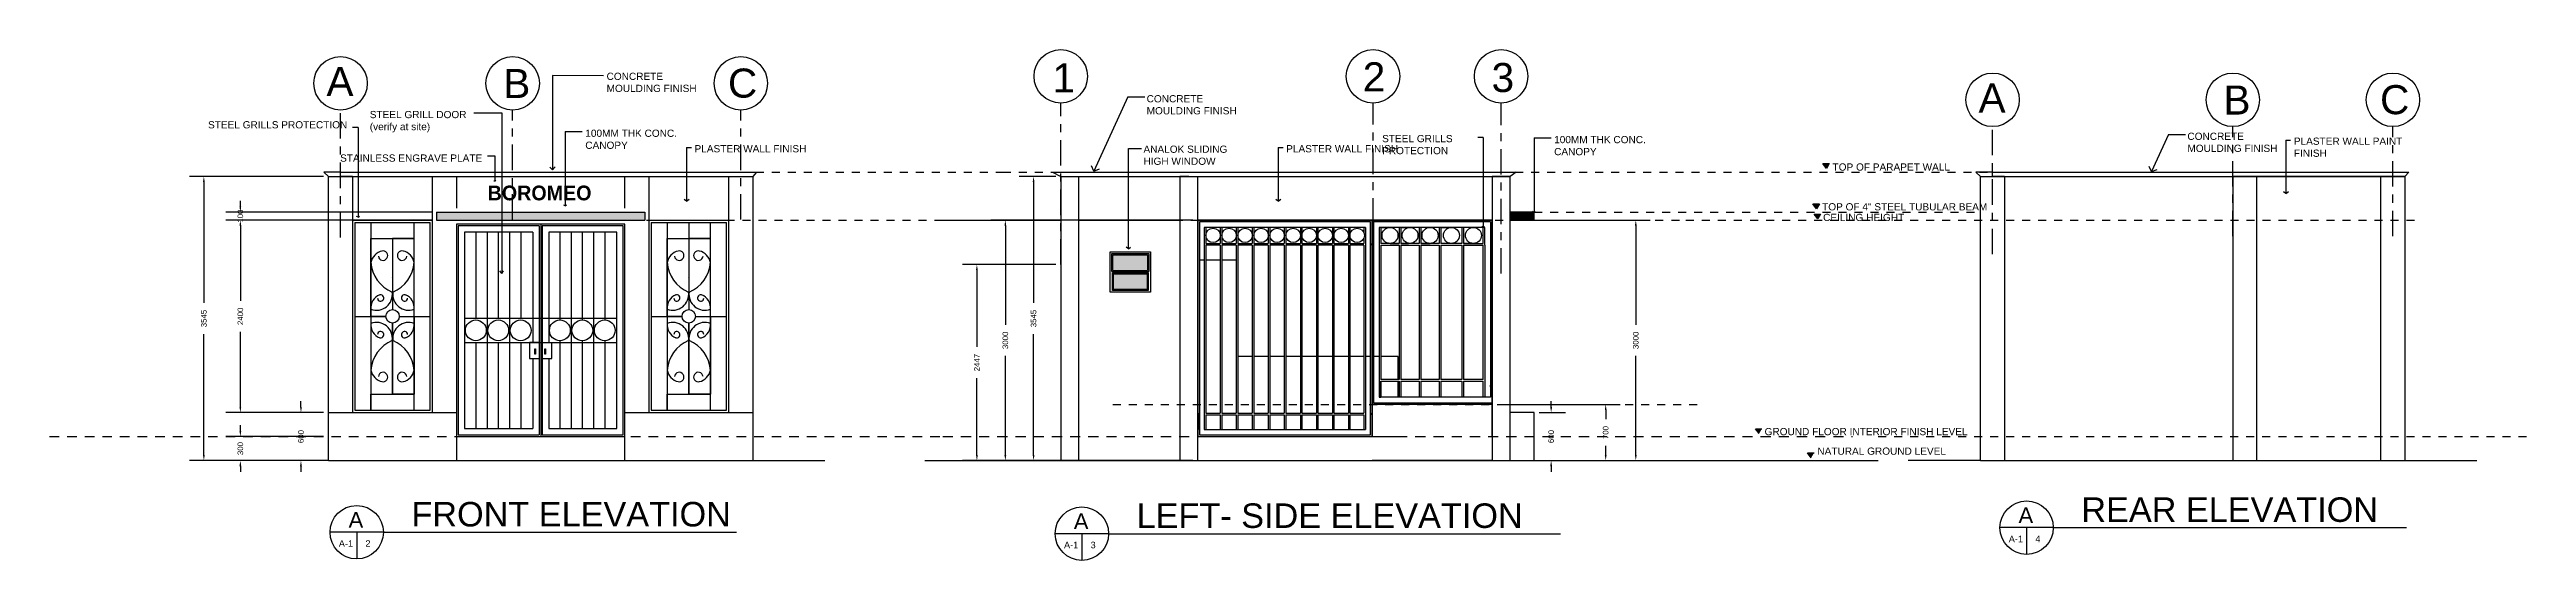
# Model space of a CAD drawing. Header units: metres. Extents: x 1997 to 2115, y 1081 to 1107.
# Drawn here: x 2084.5 to 2115.44, y 1082.8 to 1089.17 of the extents above; entities that cross this region are included whole.
import ezdxf

# ---------------------------------------------------------------- set-up
doc = ezdxf.new("R2010")
doc.units = ezdxf.units.M
for name, pattern in [('ACAD_ISO02W100', [15, 12, -3]), ('CENTER', [50.8, 31.75, -6.35, 6.35, -6.35]), ('DASHED', [19.05, 12.7, -6.35]), ('DASHED2', [9.525, 6.35, -3.175])]:
    doc.linetypes.add(name, pattern=pattern)
doc.styles.add('Annotative', font='arial.ttf')
doc.styles.get("Standard").update_dxf_attribs({"font": 'arial.ttf', "height": 20})
doc.dimstyles.get("Standard").update_dxf_attribs({"dimscale": 0, "dimtxt": 0.07, "dimasz": 0.07, "dimexe": 0.18, "dimexo": 0.0625, "dimgap": 0.09, "dimtad": 0, "dimdec": 0, "dimlfac": 1000, "dimrnd": 0.1, "dimzin": 0, "dimdsep": 46, "dimtxsty": 'Annotative', "dimcen": 0.09, "dimadec": 0, "dimazin": 0, "dimtfac": 1, "dimtdec": 0, "dimtix": 1, "dimtofl": 0, "dimtmove": 1, "dimatfit": 3, "dimfxl": 1, "dimtolj": 1, "dimtzin": 0, "dimarcsym": 0})

msp = doc.modelspace()

# ---------------------------------------------------------------- texts
at = {"linetype": 'Continuous', "ltscale": 10, "attachment_point": 1}
for s, width, gutter_width, heights, insert, char_height in [('1', 2.448751, 1.813, [0.6153], (2097.0316, 1089.004), 0.3626), ('2', 2.448751, 1.813, [0.6153], (2100.9058, 1089.0163), 0.3626), ('3', 2.448751, 1.813, [0.6153], (2102.5148, 1089.0075), 0.3626), ('A', 2.448751, 1.813, [0.6153], (2087.9621, 1088.9581), 0.3626), ('B', 2.448751, 1.813, [0.6153], (2090.1707, 1088.9331), 0.3626), ('CONCRETE MOULDING FINISH', 1.363954, 0.2933, [0.3067], (2091.461, 1088.8861), 0.09), ('C', 2.448751, 1.813, [0.6153], (2092.9769, 1088.9379), 0.3626), ('A', 2.448751, 1.813, [0.6153], (2108.5973, 1088.7516), 0.3626), ('B', 2.448751, 1.813, [0.6153], (2111.6559, 1088.7265), 0.3626), ('C', 2.448751, 1.813, [0.6153], (2113.6121, 1088.7314), 0.3626), ('STEEL GRILL DOOR (verify at site)', 1.363954, 0.2933, [0.3067], (2088.503, 1088.4092), 0.09), ('CONCRETE MOULDING FINISH', 1.363954, 0.2933, [0.3067], (2098.2065, 1088.6066), 0.09), ('STEEL GRILLS PROTECTION', 2.088531, 0.2933, [0.4079], (2086.4827, 1088.2815), 0.09), ('100MM THK CONC. CANOPY', 1.363954, 0.2933, [0.3067], (2091.1951, 1088.1762), 0.09), ('STEEL GRILLS PROTECTION', 1.363954, 0.2933, [0.3067], (2101.1479, 1088.1093), 0.09), ('100MM THK CONC. CANOPY', 1.363954, 0.2933, [0.3067], (2103.2962, 1088.0966), 0.09), ('CONCRETE MOULDING FINISH', 1.363954, 0.2933, [0.3067], (2111.206, 1088.1381), 0.09), ('PLASTER WALL PAINT FINISH', 1.363954, 0.2933, [0.3067], (2112.5353, 1088.0771), 0.09), ('STAINLESS ENGRAVE PLATE', 1.985661, 0.2933, [0.349], (2088.1331, 1087.8662), 0.09), ('PLASTER WALL FINISH', 1.363954, 0.2933, [0.3067], (2092.5594, 1087.9826), 0.09), ('ANALOK SLIDING HIGH WINDOW', 1.363954, 0.2933, [0.3067], (2098.1668, 1087.9769), 0.09), ('PLASTER WALL FINISH', 1.363954, 0.2933, [0.3067], (2099.9496, 1087.9826), 0.09), ('{\\fArtifakt Element Light|b1|i0|c0|p34;BOROMEO}', 7.674591, 0.9192, [0.7106], (2089.9751, 1087.4778), 0.183846), ('TOP OF PARAPET WALL', 1.937792, 0.2933, [0.2437], (2106.7737, 1087.7547), 0.09), ('TOP OF 4" STEEL TUBULAR BEAM', 2.604958, 0.2933, [0.1631], (2106.6432, 1087.2584), 0.09), ('CEILING HEIGHT', 1.363954, 0.2933, [0.3067], (2106.6554, 1087.1257), 0.09), ('GROUND FLOOR INTERIOR FINISH LEVEL', 3.312841, 0.2933, [0.1701], (2105.9247, 1084.4537), 0.09), ('NATURAL GROUND LEVEL', 2.329062, 0.2933, [0.2958], (2106.5839, 1084.2101), 0.09), ('FRONT ELEVATION', 12.775295, 1.5302, [1.1828], (2089.0233, 1083.5314), 0.306034), ('LEFT- SIDE ELEVATION', 12.775295, 1.5302, [1.1828], (2098.0813, 1083.5131), 0.306034), ('A', 1.325982, 0.9818, [0.3332], (2109.0967, 1083.4636), 0.1964), ('REAR ELEVATION', 12.775295, 1.5302, [1.1828], (2109.8813, 1083.5883), 0.306034), ('A', 1.325982, 0.9818, [0.3332], (2088.2387, 1083.4067), 0.1964), ('A', 1.325982, 0.9818, [0.3332], (2097.2967, 1083.3884), 0.1964), ('A-1', 0.550971, 0.4079, [0.1384], (2088.1167, 1083.0533), 0.08159), ('2', 0.550971, 0.4079, [0.1384], (2088.4487, 1083.0533), 0.0816), ('A-1', 0.550971, 0.4079, [0.1384], (2097.1747, 1083.035), 0.08159), ('3', 0.550971, 0.4079, [0.1384], (2097.5067, 1083.035), 0.0816), ('A-1', 0.550971, 0.4079, [0.1384], (2108.9747, 1083.1102), 0.08159), ('4', 0.550971, 0.4079, [0.1384], (2109.3066, 1083.1102), 0.0816)]:
    msp.add_mtext_dynamic_manual_height_columns(s, width=width, gutter_width=gutter_width, heights=heights, dxfattribs=dict(at, insert=insert, char_height=char_height))

# ---------------------------------------------------------------- blocks, each defined once
blk = doc.blocks.new('*D19')
at = {"color": 0, "lineweight": -2, "ltscale": 0.01, "transparency": 16777216}
for p, q in [((2087.925, 1087.592), (2086.251, 1087.592)), ((2086.431, 1087.522), (2086.431, 1086.014)), ((2086.431, 1084.117), (2086.431, 1085.625)), ((2087.925, 1084.047), (2086.251, 1084.047))]:
    blk.add_line(p, q, dxfattribs=at)
at = {"color": 0, "ltscale": 0.01, "transparency": 16777216}
for points in [[(2086.419, 1087.522), (2086.442, 1087.522), (2086.431, 1087.592)], [(2086.419, 1084.117), (2086.442, 1084.117), (2086.431, 1084.047)]]:
    blk.add_solid(points, dxfattribs=at)
at = {"layer": 'Defpoints', "color": 0, "ltscale": 0.01, "transparency": 16777216}
for p in [(2086.431, 1087.592), (2087.988, 1087.592), (2087.988, 1084.047)]:
    blk.add_point(p, dxfattribs=at)
at = {"color": 0, "ltscale": 0.01, "transparency": 16777216, "insert": (2086.431, 1085.819), "char_height": 0.07, "attachment_point": 5, "rotation": 90, "style": 'Annotative'}
blk.add_mtext('\\A1;3545', dxfattribs=at)
blk = doc.blocks.new('*D20')
at = {"color": 0, "lineweight": -2, "ltscale": 0.01, "transparency": 16777216}
for p, q in [((2086.887, 1084.417), (2086.887, 1084.487)), ((2087.925, 1084.347), (2086.707, 1084.347)), ((2087.925, 1084.047), (2086.707, 1084.047)), ((2086.887, 1083.977), (2086.887, 1083.907))]:
    blk.add_line(p, q, dxfattribs=at)
at = {"color": 0, "ltscale": 0.01, "transparency": 16777216}
for points in [[(2086.875, 1084.417), (2086.898, 1084.417), (2086.887, 1084.347)], [(2086.875, 1083.977), (2086.898, 1083.977), (2086.887, 1084.047)]]:
    blk.add_solid(points, dxfattribs=at)
at = {"layer": 'Defpoints', "color": 0, "ltscale": 0.01, "transparency": 16777216}
for p in [(2087.988, 1084.347), (2086.887, 1084.047), (2087.988, 1084.047)]:
    blk.add_point(p, dxfattribs=at)
at = {"color": 0, "ltscale": 0.01, "transparency": 16777216, "insert": (2086.887, 1084.197), "char_height": 0.07, "attachment_point": 5, "rotation": 90, "style": 'Annotative'}
blk.add_mtext('\\A1;300', dxfattribs=at)
blk = doc.blocks.new('*D21')
at = {"color": 0, "lineweight": -2, "ltscale": 0.01, "transparency": 16777216}
for p, q in [((2087.644, 1084.717), (2087.644, 1084.787)), ((2087.925, 1084.647), (2087.464, 1084.647)), ((2087.925, 1084.047), (2087.464, 1084.047)), ((2087.644, 1083.977), (2087.644, 1083.907))]:
    blk.add_line(p, q, dxfattribs=at)
at = {"color": 0, "ltscale": 0.01, "transparency": 16777216}
for points in [[(2087.632, 1084.717), (2087.655, 1084.717), (2087.644, 1084.647)], [(2087.632, 1083.977), (2087.655, 1083.977), (2087.644, 1084.047)]]:
    blk.add_solid(points, dxfattribs=at)
at = {"layer": 'Defpoints', "color": 0, "ltscale": 0.01, "transparency": 16777216}
for p in [(2087.988, 1084.647), (2087.644, 1084.047), (2087.988, 1084.047)]:
    blk.add_point(p, dxfattribs=at)
at = {"color": 0, "ltscale": 0.01, "transparency": 16777216, "insert": (2087.644, 1084.347), "char_height": 0.07, "attachment_point": 5, "rotation": 90, "style": 'Annotative'}
blk.add_mtext('\\A1;600', dxfattribs=at)
blk = doc.blocks.new('*D22')
at = {"color": 0, "lineweight": -2, "ltscale": 0.01, "transparency": 16777216}
for p, q in [((2087.925, 1087.047), (2086.707, 1087.047)), ((2086.887, 1086.977), (2086.887, 1086.042)), ((2086.887, 1084.717), (2086.887, 1085.652)), ((2087.925, 1084.647), (2086.707, 1084.647))]:
    blk.add_line(p, q, dxfattribs=at)
at = {"color": 0, "ltscale": 0.01, "transparency": 16777216}
for points in [[(2086.875, 1086.977), (2086.898, 1086.977), (2086.887, 1087.047)], [(2086.875, 1084.717), (2086.898, 1084.717), (2086.887, 1084.647)]]:
    blk.add_solid(points, dxfattribs=at)
at = {"layer": 'Defpoints', "color": 0, "ltscale": 0.01, "transparency": 16777216}
for p in [(2086.887, 1087.047), (2087.988, 1087.047), (2087.988, 1084.647)]:
    blk.add_point(p, dxfattribs=at)
at = {"color": 0, "ltscale": 0.01, "transparency": 16777216, "insert": (2086.887, 1085.847), "char_height": 0.07, "attachment_point": 5, "rotation": 90, "style": 'Annotative'}
blk.add_mtext('\\A1;2400', dxfattribs=at)
blk = doc.blocks.new('*D23')
at = {"color": 0, "lineweight": -2, "ltscale": 0.01, "transparency": 16777216}
for p, q in [((2089.275, 1087.147), (2086.707, 1087.147)), ((2086.887, 1087.217), (2086.887, 1087.287)), ((2089.275, 1087.047), (2086.707, 1087.047)), ((2086.887, 1086.977), (2086.887, 1086.907))]:
    blk.add_line(p, q, dxfattribs=at)
at = {"color": 0, "ltscale": 0.01, "transparency": 16777216}
for points in [[(2086.875, 1087.217), (2086.898, 1087.217), (2086.887, 1087.147)], [(2086.875, 1086.977), (2086.898, 1086.977), (2086.887, 1087.047)]]:
    blk.add_solid(points, dxfattribs=at)
at = {"layer": 'Defpoints', "color": 0, "ltscale": 0.01, "transparency": 16777216}
for p in [(2086.887, 1087.147), (2089.338, 1087.147), (2089.338, 1087.047)]:
    blk.add_point(p, dxfattribs=at)
at = {"color": 0, "ltscale": 0.01, "transparency": 16777216, "insert": (2086.887, 1087.097), "char_height": 0.07, "attachment_point": 5, "rotation": 90, "style": 'Annotative'}
blk.add_mtext('\\A1;100', dxfattribs=at)
blk = doc.blocks.new('Window - Wood Frame 36 x 36 in.')
for p, q in [((1.5, 18.5), (34.5, 18.5)), ((2, 17.5), (34, 17.5)), ((2.5, 19.5), (33.5, 19.5)), ((3, 16.5), (33, 16.5))]:
    blk.add_line(p, q)
blk.add_lwpolyline([(0, 0), (0, 36), (36, 36), (36, 0)], close=True)
for points in [[(1.5, 18.5), (1.5, 34.5), (34.5, 34.5), (34.5, 18.5)], [(2.5, 19.5), (2.5, 33.5), (33.5, 33.5), (33.5, 19.5)], [(34, 17.5), (34, 1.5), (2, 1.5), (2, 17.5)], [(33, 16.5), (33, 2.5), (3, 2.5), (3, 16.5)]]:
    blk.add_lwpolyline(points)
blk = doc.blocks.new('*D25')
at = {"color": 0, "lineweight": -2, "ltscale": 0.01, "transparency": 16777216}
for p, q in [((2097.071, 1087.592), (2096.614, 1087.592)), ((2096.794, 1087.522), (2096.794, 1086.014)), ((2096.794, 1084.117), (2096.794, 1085.625)), ((2097.071, 1084.047), (2096.614, 1084.047))]:
    blk.add_line(p, q, dxfattribs=at)
at = {"color": 0, "ltscale": 0.01, "transparency": 16777216}
for points in [[(2096.783, 1087.522), (2096.806, 1087.522), (2096.794, 1087.592)], [(2096.783, 1084.117), (2096.806, 1084.117), (2096.794, 1084.047)]]:
    blk.add_solid(points, dxfattribs=at)
at = {"layer": 'Defpoints', "color": 0, "ltscale": 0.01, "transparency": 16777216}
for p in [(2096.794, 1087.592), (2097.134, 1087.592), (2097.134, 1084.047)]:
    blk.add_point(p, dxfattribs=at)
at = {"color": 0, "ltscale": 0.01, "transparency": 16777216, "insert": (2096.794, 1085.819), "char_height": 0.07, "attachment_point": 5, "rotation": 90, "style": 'Annotative'}
blk.add_mtext('\\A1;3545', dxfattribs=at)
blk = doc.blocks.new('*D26')
at = {"color": 0, "lineweight": -2, "ltscale": 0.01, "transparency": 16777216}
for p, q in [((2103.259, 1084.717), (2103.259, 1084.787)), ((2103.109, 1084.647), (2103.439, 1084.647)), ((2103.109, 1084.047), (2103.439, 1084.047)), ((2103.259, 1083.977), (2103.259, 1083.907))]:
    blk.add_line(p, q, dxfattribs=at)
at = {"color": 0, "ltscale": 0.01, "transparency": 16777216}
for points in [[(2103.247, 1084.717), (2103.271, 1084.717), (2103.259, 1084.647)], [(2103.247, 1083.977), (2103.271, 1083.977), (2103.259, 1084.047)]]:
    blk.add_solid(points, dxfattribs=at)
at = {"layer": 'Defpoints', "color": 0, "ltscale": 0.01, "transparency": 16777216}
for p in [(2103.046, 1084.647), (2103.259, 1084.647), (2103.046, 1084.047)]:
    blk.add_point(p, dxfattribs=at)
at = {"color": 0, "ltscale": 0.01, "transparency": 16777216, "insert": (2103.259, 1084.347), "char_height": 0.07, "attachment_point": 5, "rotation": 90, "style": 'Annotative'}
blk.add_mtext('\\A1;600', dxfattribs=at)
blk = doc.blocks.new('*D27')
at = {"color": 0, "lineweight": -2, "ltscale": 0.01, "transparency": 16777216}
for p, q in [((2098.784, 1087.047), (2096.262, 1087.047)), ((2096.442, 1086.977), (2096.442, 1085.741)), ((2096.442, 1084.117), (2096.442, 1085.352)), ((2098.784, 1084.047), (2096.262, 1084.047))]:
    blk.add_line(p, q, dxfattribs=at)
at = {"color": 0, "ltscale": 0.01, "transparency": 16777216}
for points in [[(2096.43, 1086.977), (2096.453, 1086.977), (2096.442, 1087.047)], [(2096.43, 1084.117), (2096.453, 1084.117), (2096.442, 1084.047)]]:
    blk.add_solid(points, dxfattribs=at)
at = {"layer": 'Defpoints', "color": 0, "ltscale": 0.01, "transparency": 16777216}
for p in [(2096.442, 1087.047), (2098.846, 1087.047), (2098.846, 1084.047)]:
    blk.add_point(p, dxfattribs=at)
at = {"color": 0, "ltscale": 0.01, "transparency": 16777216, "insert": (2096.442, 1085.547), "char_height": 0.07, "attachment_point": 5, "rotation": 90, "style": 'Annotative'}
blk.add_mtext('\\A1;3000', dxfattribs=at)
blk = doc.blocks.new('*D28')
at = {"color": 0, "lineweight": -2, "ltscale": 0.01, "transparency": 16777216}
for p, q in [((2097.071, 1086.493), (2095.906, 1086.493)), ((2096.086, 1086.423), (2096.086, 1085.465)), ((2096.086, 1084.117), (2096.086, 1085.075)), ((2097.071, 1084.047), (2095.906, 1084.047))]:
    blk.add_line(p, q, dxfattribs=at)
at = {"color": 0, "ltscale": 0.01, "transparency": 16777216}
for points in [[(2096.075, 1086.423), (2096.098, 1086.423), (2096.086, 1086.493)], [(2096.075, 1084.117), (2096.098, 1084.117), (2096.086, 1084.047)]]:
    blk.add_solid(points, dxfattribs=at)
at = {"layer": 'Defpoints', "color": 0, "ltscale": 0.01, "transparency": 16777216}
for p in [(2096.086, 1086.493), (2097.134, 1086.493), (2097.134, 1084.047)]:
    blk.add_point(p, dxfattribs=at)
at = {"color": 0, "ltscale": 0.01, "transparency": 16777216, "insert": (2096.086, 1085.27), "char_height": 0.07, "attachment_point": 5, "rotation": 90, "style": 'Annotative'}
blk.add_mtext('\\A1;2447', dxfattribs=at)
blk = doc.blocks.new('*D29')
at = {"color": 0, "lineweight": -2, "ltscale": 0.01, "transparency": 16777216}
for p, q in [((2102.584, 1084.747), (2104.12, 1084.747)), ((2103.94, 1084.677), (2103.94, 1084.564)), ((2103.94, 1084.117), (2103.94, 1084.23)), ((2102.584, 1084.047), (2104.12, 1084.047))]:
    blk.add_line(p, q, dxfattribs=at)
at = {"color": 0, "ltscale": 0.01, "transparency": 16777216}
for points in [[(2103.929, 1084.677), (2103.952, 1084.677), (2103.94, 1084.747)], [(2103.929, 1084.117), (2103.952, 1084.117), (2103.94, 1084.047)]]:
    blk.add_solid(points, dxfattribs=at)
at = {"layer": 'Defpoints', "color": 0, "ltscale": 0.01, "transparency": 16777216}
for p in [(2102.521, 1084.747), (2103.94, 1084.747), (2102.521, 1084.047)]:
    blk.add_point(p, dxfattribs=at)
at = {"color": 0, "ltscale": 0.01, "transparency": 16777216, "insert": (2103.94, 1084.397), "char_height": 0.07, "attachment_point": 5, "rotation": 90, "style": 'Annotative'}
blk.add_mtext('\\A1;700', dxfattribs=at)
blk = doc.blocks.new('*D30')
at = {"color": 0, "lineweight": -2, "ltscale": 0.01, "transparency": 16777216}
for p, q in [((2102.809, 1087.047), (2104.496, 1087.047)), ((2104.316, 1086.977), (2104.316, 1085.741)), ((2104.316, 1084.117), (2104.316, 1085.352)), ((2102.809, 1084.047), (2104.496, 1084.047))]:
    blk.add_line(p, q, dxfattribs=at)
at = {"color": 0, "ltscale": 0.01, "transparency": 16777216}
for points in [[(2104.305, 1086.977), (2104.328, 1086.977), (2104.316, 1087.047)], [(2104.305, 1084.117), (2104.328, 1084.117), (2104.316, 1084.047)]]:
    blk.add_solid(points, dxfattribs=at)
at = {"layer": 'Defpoints', "color": 0, "ltscale": 0.01, "transparency": 16777216}
for p in [(2102.746, 1087.047), (2102.746, 1084.047), (2104.316, 1084.047)]:
    blk.add_point(p, dxfattribs=at)
at = {"color": 0, "ltscale": 0.01, "transparency": 16777216, "insert": (2104.316, 1085.547), "char_height": 0.07, "attachment_point": 5, "rotation": 90, "style": 'Annotative'}
blk.add_mtext('\\A1;3000', dxfattribs=at)

# ---------------------------------------------------------------- dimensions: what is measured, and where the dimension line sits
at = {"ltscale": 0.01}
for base, p1, p2, picture, middle in [((2086.4308, 1087.5921), (2087.9879, 1084.0467), (2087.9879, 1087.5921), '*D19', (2086.4308, 1085.8194)), ((2096.7943, 1087.5919), (2097.1338, 1084.0467), (2097.1338, 1087.5919), '*D25', (2096.7943, 1085.8193)), ((2086.8866, 1087.1467), (2089.3379, 1087.0467), (2089.3379, 1087.1467), '*D23', (2086.8866, 1087.0967)), ((2086.8866, 1087.0467), (2087.9879, 1084.6467), (2087.9879, 1087.0467), '*D22', (2086.8866, 1085.8467)), ((2096.4416, 1087.0467), (2098.8463, 1084.0467), (2098.8463, 1087.0467), '*D27', (2096.4416, 1085.5467)), ((2096.0863, 1086.4934), (2097.1338, 1084.0467), (2097.1338, 1086.4934), '*D28', (2096.0863, 1085.2701)), ((2087.6435, 1084.0467), (2087.9879, 1084.6467), (2087.9879, 1084.0467), '*D21', (2087.6435, 1084.3467)), ((2103.2589, 1084.6467), (2103.0463, 1084.0467), (2103.0463, 1084.6467), '*D26', (2103.2589, 1084.3467)), ((2086.8866, 1084.0467), (2087.9879, 1084.3467), (2087.9879, 1084.0467), '*D20', (2086.8866, 1084.1967))]:
    dim = msp.add_linear_dim(base=base, p1=p1, p2=p2, angle=90, dimstyle='Standard', override={"dimscale": 1}, dxfattribs=at)
    dim.commit()
    dim.dimension.update_dxf_attribs({"geometry": picture, "text_midpoint": middle})
for p1, p2, distance, picture, middle in [((2102.7463, 1087.0467), (2102.7463, 1084.0467), 1.5699, '*D30', (2104.3162, 1085.5467)), ((2102.5213, 1084.0467), (2102.5213, 1084.7467), -1.419, '*D29', (2103.9403, 1084.3967))]:
    dim = msp.add_aligned_dim(p1=p1, p2=p2, distance=distance, dimstyle='Standard', override={"dimscale": 1}, dxfattribs=at)
    dim.commit()
    dim.dimension.update_dxf_attribs({"geometry": picture, "text_midpoint": middle})

# ---------------------------------------------------------------- hatches: boundary and pattern name
at = {"ltscale": 0.01, "true_color": 0xffffff}
h = msp.add_hatch(color=7, dxfattribs=at)
h.dxf.hatch_style = 1
h.paths.add_polyline_path([(2106.6975, 1087.6919), (2106.7328, 1087.7515), (2106.6522, 1087.7515)])
h = msp.add_hatch(color=7, dxfattribs=at)
h.dxf.hatch_style = 1
h.paths.add_polyline_path([(2089.3379, 1087.1467), (2089.3379, 1087.0467), (2091.9379, 1087.0467), (2091.9379, 1087.1467)])
h = msp.add_hatch(color=7, dxfattribs=at)
h.dxf.hatch_style = 1
h.paths.add_polyline_path([(2102.7463, 1087.1467), (2102.7463, 1087.0467), (2103.0463, 1087.0467), (2103.0463, 1087.1467)])
h = msp.add_hatch(color=7, dxfattribs=at)
h.dxf.hatch_style = 1
h.paths.add_polyline_path([(2106.5747, 1087.1887), (2106.61, 1087.2483), (2106.5294, 1087.2483)])
h = msp.add_hatch(color=7, dxfattribs=at)
h.dxf.hatch_style = 1
h.paths.add_polyline_path([(2106.6233, 1087.1222), (2106.5427, 1087.1222), (2106.588, 1087.0627)])
at = {"ltscale": 0.01}
h = msp.add_hatch(color=256, dxfattribs=at)
h.dxf.hatch_style = 1
h.set_gradient(color1=(0, 0, 255), color2=(255, 255, 0), name='INVCURVED')
h.paths.add_polyline_path([(2097.7855, 1086.6147), (2097.7855, 1086.4191), (2098.2185, 1086.4191), (2098.2185, 1086.6147)])
h.paths.add_polyline_path([(2097.7925, 1086.3772), (2097.7925, 1086.1816), (2098.2116, 1086.1816), (2098.2116, 1086.3772)])
at = {"ltscale": 0.01, "true_color": 0xffffff}
h = msp.add_hatch(color=7, dxfattribs=at)
h.dxf.hatch_style = 1
h.paths.add_polyline_path([(2105.8915, 1084.4436), (2105.8109, 1084.4436), (2105.8562, 1084.3841)])
h = msp.add_hatch(color=7, dxfattribs=at)
h.dxf.hatch_style = 1
h.paths.add_polyline_path([(2106.5425, 1084.1426), (2106.4619, 1084.1426), (2106.5072, 1084.0831)])

# ---------------------------------------------------------------- linework, layer by layer
at = {"ltscale": 0.01}
for p, q in [((2091.4231, 1088.8489), (2090.7851, 1088.8517)), ((2090.7851, 1088.8517), (2090.7851, 1087.6724)), ((2089.8014, 1088.3851), (2090.1508, 1088.3851)), ((2090.1508, 1088.3851), (2090.1508, 1086.3829)), ((2097.9704, 1088.5834), (2097.5459, 1087.6596)), ((2097.9704, 1088.5834), (2098.1833, 1088.5834)), ((2088.3565, 1088.2046), (2088.2876, 1088.2046)), ((2088.3565, 1088.2046), (2088.3565, 1087.0853)), ((2090.9451, 1088.1518), (2091.158, 1088.1518)), ((2090.9451, 1088.1518), (2090.9451, 1087.3172)), ((2102.4113, 1088.076), (2102.3424, 1088.076)), ((2102.4113, 1088.076), (2102.4113, 1086.9567)), ((2110.9699, 1088.1149), (2110.7576, 1087.653)), ((2110.9699, 1088.1149), (2111.1828, 1088.1149)), ((2090.0683, 1087.8459), (2089.9739, 1087.8459)), ((2090.0683, 1087.5344), (2090.0683, 1087.8459)), ((2092.4577, 1087.9511), (2092.4577, 1087.2833)), ((2092.4577, 1087.9511), (2092.5198, 1087.9511)), ((2097.9796, 1086.6876), (2097.9796, 1087.9397)), ((2097.9796, 1087.9397), (2098.141, 1087.9397)), ((2099.8479, 1087.9511), (2099.8479, 1087.2833)), ((2099.8479, 1087.9511), (2099.91, 1087.9511)), ((2103.0463, 1088.0723), (2103.2592, 1088.0723)), ((2103.0463, 1088.0723), (2103.0463, 1087.2377)), ((2112.4336, 1088.0456), (2112.4336, 1087.3778)), ((2112.4336, 1088.0456), (2112.4957, 1088.0456)), ((2088.1379, 1087.6467), (2087.9299, 1087.6467)), ((2087.9299, 1087.6467), (2087.988, 1087.5919)), ((2087.9879, 1084.0467), (2087.9879, 1087.5921)), ((2087.988, 1087.5919), (2093.2879, 1087.5919)), ((2088.1379, 1087.5919), (2088.1379, 1087.7246)), ((2088.1379, 1087.6467), (2093.2879, 1087.6467)), ((2088.2879, 1087.5919), (2088.1379, 1087.5919)), ((2088.2879, 1087.5919), (2088.2879, 1084.6467)), ((2089.2879, 1084.6467), (2089.2879, 1087.5919)), ((2089.5879, 1087.5919), (2089.5879, 1087.1967)), ((2090.0683, 1087.5344), (2090.0527, 1087.5344)), ((2090.0683, 1087.5344), (2090.0787, 1087.5515)), ((2090.7851, 1087.6724), (2090.7521, 1087.7084)), ((2090.7851, 1087.6724), (2090.8202, 1087.711)), ((2091.6879, 1087.1967), (2091.6879, 1087.5919)), ((2091.9879, 1087.5919), (2091.9879, 1084.6467)), ((2092.9879, 1084.6467), (2092.9879, 1087.5919)), ((2093.2879, 1087.6467), (2093.3345, 1087.6467)), ((2093.3345, 1087.6467), (2093.2879, 1087.5919)), ((2093.2879, 1087.5919), (2093.2879, 1084.0467)), ((2097.0301, 1087.6467), (2102.8216, 1087.6467)), ((2097.0301, 1087.6467), (2097.1338, 1087.5919)), ((2097.1338, 1087.5919), (2102.7463, 1087.5919)), ((2097.1338, 1087.5919), (2097.1338, 1084.0467)), ((2097.1338, 1087.5919), (2098.7338, 1087.5919)), ((2097.1338, 1087.5919), (2097.2463, 1087.5919)), ((2097.3588, 1084.0467), (2097.3588, 1087.5919)), ((2097.5459, 1087.6596), (2097.5165, 1087.7232)), ((2097.5459, 1087.6596), (2097.6161, 1087.6857)), ((2098.7338, 1087.5919), (2098.6213, 1087.5919)), ((2098.6213, 1087.5919), (2098.6213, 1084.0467)), ((2098.7338, 1087.5919), (2102.6338, 1087.5919)), ((2098.8463, 1084.0467), (2098.8463, 1087.5919)), ((2102.7463, 1087.5919), (2102.5213, 1087.5919)), ((2102.5213, 1087.5919), (2102.5213, 1084.0467)), ((2102.8216, 1087.6467), (2102.7463, 1087.5919)), ((2102.7463, 1084.0467), (2102.7463, 1087.5919)), ((2106.6522, 1087.7515), (2106.7328, 1087.7515)), ((2106.6975, 1087.6919), (2106.6522, 1087.7515)), ((2106.7328, 1087.7515), (2106.6975, 1087.6919)), ((2108.7731, 1087.6467), (2108.5651, 1087.6467)), ((2108.5651, 1087.6467), (2108.6232, 1087.5919)), ((2108.6231, 1084.0467), (2108.6231, 1087.5921)), ((2108.6232, 1087.5919), (2113.9231, 1087.5919)), ((2108.7731, 1087.5919), (2108.7731, 1087.7246)), ((2108.7731, 1087.6467), (2113.9231, 1087.6467)), ((2108.9231, 1087.5919), (2108.7731, 1087.5919)), ((2108.9231, 1087.5919), (2108.9231, 1084.6467)), ((2110.7576, 1087.653), (2110.7283, 1087.7166)), ((2110.7576, 1087.653), (2110.8278, 1087.6791)), ((2111.9231, 1087.5919), (2111.7731, 1087.5919)), ((2111.7731, 1087.5919), (2111.7731, 1084.0467)), ((2113.9231, 1087.5919), (2111.9231, 1087.5919)), ((2112.0731, 1084.0467), (2112.0731, 1087.5919)), ((2113.6231, 1084.0467), (2113.6231, 1087.5919)), ((2113.9231, 1087.6467), (2113.9697, 1087.6467)), ((2113.9697, 1087.6467), (2113.9231, 1087.5919)), ((2113.9231, 1087.5919), (2113.9231, 1084.0467)), ((2089.3379, 1087.1467), (2091.9379, 1087.1467)), ((2089.3379, 1087.1467), (2089.3379, 1087.0467)), ((2090.9451, 1087.2263), (2090.9255, 1087.235)), ((2090.9451, 1087.3172), (2090.9451, 1087.2263)), ((2090.9451, 1087.2263), (2090.962, 1087.2363)), ((2091.9379, 1087.1467), (2091.9379, 1087.0467)), ((2092.4577, 1087.2833), (2092.4315, 1087.306)), ((2092.4577, 1087.2833), (2092.4912, 1087.308)), ((2099.8479, 1087.2833), (2099.8217, 1087.306)), ((2099.8479, 1087.2833), (2099.8814, 1087.308)), ((2103.0463, 1087.1467), (2102.7463, 1087.1467)), ((2103.0463, 1087.1467), (2103.0266, 1087.1554)), ((2103.0463, 1087.2377), (2103.0463, 1087.1467)), ((2103.0463, 1087.1467), (2103.0632, 1087.1567)), ((2103.0463, 1087.0467), (2103.0463, 1087.1467)), ((2106.5294, 1087.2483), (2106.61, 1087.2483)), ((2106.5747, 1087.1887), (2106.5294, 1087.2483)), ((2106.61, 1087.2483), (2106.5747, 1087.1887)), ((2112.4336, 1087.3778), (2112.4074, 1087.4006)), ((2112.4336, 1087.3778), (2112.4671, 1087.4026)), ((2088.2879, 1087.0467), (2089.2879, 1087.0467)), ((2088.2879, 1087.0467), (2089.2879, 1087.0467)), ((2088.2879, 1087.0467), (2088.2879, 1084.6467)), ((2088.3179, 1087.0167), (2089.2579, 1087.0167)), ((2088.3179, 1087.0167), (2088.3179, 1084.6767)), ((2088.3565, 1087.0853), (2088.3383, 1087.0943)), ((2088.3565, 1087.0853), (2088.3735, 1087.0976)), ((2088.5179, 1087.0167), (2088.5179, 1084.6767)), ((2088.5179, 1087.0167), (2088.7879, 1087.0167)), ((2088.5179, 1087.0167), (2088.5179, 1086.8167)), ((2089.0579, 1084.6767), (2089.0579, 1087.0167)), ((2089.2579, 1084.6767), (2089.2579, 1087.0167)), ((2089.2879, 1084.6467), (2089.2879, 1087.0467)), ((2089.3379, 1087.0467), (2091.9379, 1087.0467)), ((2089.5879, 1086.9967), (2089.5879, 1084.3467)), ((2089.5879, 1086.9967), (2089.5879, 1084.3467)), ((2091.6879, 1086.9967), (2089.5879, 1086.9967)), ((2089.6079, 1086.9767), (2089.6079, 1084.3667)), ((2090.6179, 1086.9767), (2089.6079, 1086.9767)), ((2089.6879, 1086.8967), (2089.6879, 1084.4467)), ((2090.5379, 1086.8967), (2089.6879, 1086.8967)), ((2089.6879, 1086.8967), (2089.6879, 1085.6717)), ((2089.8279, 1086.8967), (2089.8279, 1085.8217)), ((2089.9679, 1086.8967), (2089.9679, 1084.4467)), ((2090.1079, 1086.8967), (2090.1079, 1085.8217)), ((2090.2479, 1086.8967), (2090.2479, 1084.4467)), ((2090.3879, 1086.8967), (2090.3879, 1085.8217)), ((2090.5379, 1086.8967), (2090.5379, 1085.5217)), ((2090.6179, 1086.9767), (2090.6179, 1084.3667)), ((2090.6379, 1086.9967), (2090.6379, 1084.3467)), ((2091.6679, 1086.9767), (2090.6579, 1086.9767)), ((2090.6579, 1086.9767), (2090.6579, 1084.3667)), ((2091.5879, 1086.8967), (2090.7379, 1086.8967)), ((2090.7379, 1086.8967), (2090.7379, 1085.5217)), ((2090.8779, 1086.8967), (2090.8779, 1085.8014)), ((2091.0179, 1086.8967), (2091.0179, 1084.4467)), ((2091.1579, 1086.8967), (2091.1579, 1085.8014)), ((2091.2979, 1086.8967), (2091.2979, 1084.4467)), ((2091.4379, 1086.8967), (2091.4379, 1085.8014)), ((2091.5879, 1084.4467), (2091.5879, 1086.8967)), ((2091.6679, 1084.3667), (2091.6679, 1086.9767)), ((2091.6879, 1084.3467), (2091.6879, 1086.9967)), ((2091.6879, 1084.3467), (2091.6879, 1086.9967)), ((2091.9879, 1087.0467), (2092.9879, 1087.0467)), ((2091.9879, 1087.0467), (2092.9879, 1087.0467)), ((2091.9879, 1087.0467), (2091.9879, 1084.6467)), ((2092.0179, 1087.0167), (2092.9579, 1087.0167)), ((2092.0179, 1087.0167), (2092.0179, 1084.6767)), ((2092.2179, 1087.0167), (2092.2179, 1084.6767)), ((2092.2179, 1087.0167), (2092.4879, 1087.0167)), ((2092.2179, 1087.0167), (2092.2179, 1086.8167)), ((2092.4879, 1087.0167), (2092.4879, 1085.9301)), ((2092.7579, 1084.6767), (2092.7579, 1087.0167)), ((2092.9579, 1084.6767), (2092.9579, 1087.0167)), ((2092.9879, 1084.6467), (2092.9879, 1087.0467)), ((2095.6605, 1087.0467), (2097.1338, 1087.0467)), ((2097.3588, 1087.0467), (2098.6213, 1087.0467)), ((2097.3588, 1087.0467), (2097.99, 1087.0467)), ((2098.8463, 1087.0467), (2102.5213, 1087.0467)), ((2098.8463, 1087.0467), (2098.8463, 1084.3467)), ((2101.0213, 1087.0467), (2098.8463, 1087.0467)), ((2098.8663, 1087.0267), (2098.8663, 1084.3667)), ((2101.0013, 1087.0267), (2098.8663, 1087.0267)), ((2098.8663, 1086.9567), (2098.8663, 1086.7567)), ((2098.8663, 1086.9567), (2098.8663, 1086.8567)), ((2098.9263, 1087.0467), (2098.9463, 1087.0467)), ((2100.9413, 1086.9567), (2098.9263, 1086.9567)), ((2098.9263, 1086.9567), (2098.9263, 1084.4367)), ((2098.9363, 1087.0467), (2099.0363, 1087.0467)), ((2098.9463, 1086.9567), (2098.9463, 1086.7567)), ((2099.1263, 1087.0467), (2099.1463, 1087.0467)), ((2099.1263, 1086.9567), (2099.1263, 1086.7567)), ((2099.1463, 1086.9567), (2099.1463, 1086.7567)), ((2099.3263, 1087.0467), (2099.3463, 1087.0467)), ((2099.3263, 1086.9567), (2099.3263, 1086.7567)), ((2099.3463, 1086.9567), (2099.3463, 1086.7567)), ((2099.5263, 1087.0467), (2099.5463, 1087.0467)), ((2099.5263, 1086.9567), (2099.5263, 1086.7567)), ((2099.5463, 1086.9567), (2099.5463, 1086.7567)), ((2099.7263, 1087.0467), (2099.7463, 1087.0467)), ((2099.7263, 1086.9567), (2099.7263, 1086.7567)), ((2099.7463, 1086.9567), (2099.7463, 1086.7567)), ((2099.9263, 1087.0467), (2099.9463, 1087.0467)), ((2099.9263, 1086.9567), (2099.9263, 1086.7567)), ((2099.9463, 1086.9567), (2099.9463, 1086.7567)), ((2100.1263, 1087.0467), (2100.1463, 1087.0467)), ((2100.1263, 1086.9567), (2100.1263, 1086.7567)), ((2100.1463, 1086.9567), (2100.1463, 1086.7567)), ((2100.3263, 1087.0467), (2100.3463, 1087.0467)), ((2100.3263, 1086.9567), (2100.3263, 1086.7567)), ((2100.3463, 1086.9567), (2100.3463, 1086.7567)), ((2100.5263, 1087.0467), (2100.5463, 1087.0467)), ((2100.5263, 1086.9567), (2100.5263, 1086.7567)), ((2100.5463, 1086.9567), (2100.5463, 1086.7567)), ((2100.7263, 1087.0467), (2100.7463, 1087.0467)), ((2100.7263, 1086.9567), (2100.7263, 1086.7567)), ((2100.7463, 1086.9567), (2100.7463, 1086.7567)), ((2100.9213, 1087.0467), (2100.9413, 1087.0467)), ((2100.9213, 1086.9567), (2100.9213, 1086.8863)), ((2100.9413, 1086.9567), (2100.9413, 1084.4367)), ((2101.0013, 1084.3667), (2101.0013, 1087.0267)), ((2101.0213, 1084.3467), (2101.0213, 1087.0467)), ((2101.0213, 1087.0467), (2101.0213, 1084.4467)), ((2102.5213, 1087.0467), (2101.0213, 1087.0467)), ((2101.0413, 1087.0267), (2101.0413, 1084.7667)), ((2102.5013, 1087.0267), (2101.0413, 1087.0267)), ((2102.4313, 1086.9567), (2101.1113, 1086.9567)), ((2101.1113, 1086.9567), (2101.1113, 1084.8367)), ((2101.1313, 1086.9567), (2101.1313, 1086.7567)), ((2101.1313, 1086.9567), (2101.2463, 1086.9567)), ((2101.1313, 1086.9567), (2101.1313, 1086.8567)), ((2101.2463, 1086.9567), (2101.2463, 1086.9564)), ((2101.3613, 1086.9567), (2101.3613, 1086.7567)), ((2101.3813, 1086.9567), (2101.3813, 1086.7567)), ((2101.3813, 1086.9567), (2101.4963, 1086.9567)), ((2101.4963, 1086.9567), (2101.4963, 1086.9561)), ((2101.6113, 1086.9567), (2101.6113, 1086.7567)), ((2101.6313, 1086.9567), (2101.6313, 1086.7567)), ((2101.8613, 1086.9567), (2101.8613, 1086.7567)), ((2101.8813, 1086.9567), (2101.8813, 1086.7567)), ((2101.8813, 1086.9567), (2102.0126, 1086.9567)), ((2102.0126, 1086.9567), (2102.0126, 1086.9564)), ((2102.144, 1086.9567), (2102.144, 1086.7567)), ((2102.164, 1086.9567), (2102.164, 1086.7567)), ((2102.2876, 1086.9565), (2102.2876, 1086.9567)), ((2102.4113, 1086.9567), (2102.3931, 1086.9657)), ((2102.4113, 1086.9567), (2102.4282, 1086.969)), ((2102.4113, 1086.7567), (2102.4113, 1086.9567)), ((2102.4313, 1086.7367), (2102.4313, 1086.9567)), ((2102.5013, 1087.0267), (2102.5013, 1084.8367)), ((2102.5213, 1084.4467), (2102.5213, 1087.0467)), ((2102.7463, 1087.0467), (2103.0463, 1087.0467)), ((2106.5427, 1087.1222), (2106.6233, 1087.1222)), ((2106.588, 1087.0627), (2106.5427, 1087.1222)), ((2106.6233, 1087.1222), (2106.588, 1087.0627)), ((2108.9231, 1087.0467), (2108.9231, 1084.0467)), ((2088.5179, 1086.8167), (2089.0579, 1086.8167)), ((2088.5179, 1086.8167), (2088.7879, 1086.8167)), ((2088.5179, 1085.8467), (2088.5179, 1086.8167)), ((2088.7879, 1086.8167), (2088.7879, 1085.9301)), ((2088.7879, 1086.8167), (2088.7879, 1085.9301)), ((2089.0579, 1086.8167), (2088.7879, 1086.8167)), ((2088.7879, 1086.8167), (2088.7879, 1085.9301)), ((2089.0579, 1085.8467), (2089.0579, 1086.8167)), ((2092.2179, 1086.8167), (2092.7579, 1086.8167)), ((2092.2179, 1086.8167), (2092.4879, 1086.8167)), ((2092.2179, 1085.8467), (2092.2179, 1086.8167)), ((2092.4879, 1086.8167), (2092.4879, 1085.9301)), ((2092.7579, 1086.8167), (2092.4879, 1086.8167)), ((2092.4879, 1086.8167), (2092.4879, 1085.9301)), ((2092.7579, 1085.8467), (2092.7579, 1086.8167)), ((2097.9796, 1086.6876), (2097.9519, 1086.7092)), ((2097.9796, 1086.6876), (2098.0045, 1086.7092)), ((2098.9263, 1086.5467), (2098.8663, 1086.5467)), ((2098.9463, 1086.7567), (2099.1263, 1086.7567)), ((2098.9463, 1086.7367), (2098.9463, 1084.6367)), ((2099.1263, 1086.7367), (2098.9463, 1086.7367)), ((2099.1263, 1086.5467), (2098.9463, 1086.5467)), ((2099.1263, 1086.7367), (2099.1263, 1084.6367)), ((2099.1463, 1086.7567), (2099.3263, 1086.7567)), ((2099.1463, 1086.7367), (2099.1463, 1084.6367)), ((2099.3263, 1086.7367), (2099.1463, 1086.7367)), ((2099.3263, 1086.5467), (2099.1463, 1086.5467)), ((2099.3263, 1086.7367), (2099.3263, 1084.6367)), ((2099.3463, 1086.7567), (2099.5263, 1086.7567)), ((2099.3463, 1086.7367), (2099.3463, 1084.6367)), ((2099.5263, 1086.7367), (2099.3463, 1086.7367)), ((2099.5263, 1086.7367), (2099.5263, 1084.6367)), ((2099.5463, 1086.7567), (2099.7263, 1086.7567)), ((2099.5463, 1086.7367), (2099.5463, 1084.6367)), ((2099.7263, 1086.7367), (2099.5463, 1086.7367)), ((2099.7263, 1086.7367), (2099.7263, 1084.6367)), ((2099.7463, 1086.7567), (2099.9263, 1086.7567)), ((2099.7463, 1086.7367), (2099.7463, 1084.6367)), ((2099.9263, 1086.7367), (2099.7463, 1086.7367)), ((2099.9263, 1086.7367), (2099.9263, 1084.6367)), ((2099.9463, 1086.7567), (2100.1263, 1086.7567)), ((2099.9463, 1086.7367), (2099.9463, 1084.6367)), ((2100.1263, 1086.7367), (2099.9463, 1086.7367)), ((2100.1263, 1086.7367), (2100.1263, 1084.6367)), ((2100.1463, 1086.7567), (2100.3263, 1086.7567)), ((2100.1463, 1086.7367), (2100.1463, 1084.6367)), ((2100.3263, 1086.7367), (2100.1463, 1086.7367)), ((2100.3263, 1086.7367), (2100.3263, 1084.6367)), ((2100.3463, 1086.7567), (2100.5263, 1086.7567)), ((2100.3463, 1086.7367), (2100.3463, 1084.6367)), ((2100.5263, 1086.7367), (2100.3463, 1086.7367)), ((2100.5263, 1086.7367), (2100.5263, 1084.6367)), ((2100.5463, 1086.7567), (2100.7263, 1086.7567)), ((2100.5463, 1086.7367), (2100.5463, 1084.6367)), ((2100.7263, 1086.7367), (2100.5463, 1086.7367)), ((2100.7263, 1086.7367), (2100.7263, 1084.6367)), ((2100.7463, 1086.7567), (2100.9213, 1086.7567)), ((2100.7463, 1086.7367), (2100.7463, 1084.6367)), ((2100.9213, 1086.7367), (2100.7463, 1086.7367)), ((2100.9213, 1086.8271), (2100.9213, 1086.7567)), ((2100.9213, 1086.7367), (2100.9213, 1084.6367)), ((2101.0013, 1086.7567), (2101.0013, 1086.7367)), ((2101.3613, 1086.7567), (2101.1313, 1086.7567)), ((2101.1313, 1086.7367), (2101.1313, 1085.0567)), ((2101.1313, 1086.7367), (2101.3613, 1086.7367)), ((2101.2463, 1086.757), (2101.2463, 1086.7567)), ((2101.2463, 1086.7567), (2101.3613, 1086.7567)), ((2101.3613, 1086.7367), (2101.3613, 1085.0567)), ((2101.6113, 1086.7567), (2101.3813, 1086.7567)), ((2101.3813, 1086.7567), (2101.4763, 1086.7567)), ((2101.3813, 1086.7367), (2101.3813, 1085.0567)), ((2101.3813, 1086.7367), (2101.6113, 1086.7367)), ((2101.4963, 1086.7573), (2101.4963, 1086.7567)), ((2101.6113, 1086.7367), (2101.6113, 1085.0567)), ((2101.8613, 1086.7567), (2101.6313, 1086.7567)), ((2101.6313, 1086.7567), (2101.7463, 1086.7567)), ((2101.6313, 1086.7367), (2101.6313, 1085.0567)), ((2101.6313, 1086.7367), (2101.8613, 1086.7367)), ((2101.8613, 1086.7367), (2101.8613, 1085.0567)), ((2102.144, 1086.7567), (2101.8813, 1086.7567)), ((2101.8813, 1086.7367), (2101.8813, 1085.0567)), ((2101.8813, 1086.7367), (2102.144, 1086.7367)), ((2102.0126, 1086.757), (2102.0126, 1086.7567)), ((2102.144, 1086.7367), (2102.144, 1085.0567)), ((2102.2876, 1086.7567), (2102.164, 1086.7567)), ((2102.164, 1086.7567), (2102.2876, 1086.7567)), ((2102.164, 1086.7367), (2102.164, 1085.0567)), ((2102.164, 1086.7367), (2102.4113, 1086.7367)), ((2102.2876, 1086.7567), (2102.2876, 1086.7569)), ((2102.2876, 1086.7567), (2102.4113, 1086.7567)), ((2102.4113, 1085.0567), (2102.4113, 1086.7367)), ((2102.4313, 1086.7367), (2102.4313, 1084.8367)), ((2090.1508, 1086.3829), (2090.1287, 1086.4128)), ((2090.1508, 1086.3829), (2090.1723, 1086.4158)), ((2097.3588, 1084.3467), (2097.3588, 1086.1467)), ((2088.3179, 1085.8467), (2088.7045, 1085.8467)), ((2088.7045, 1085.8467), (2088.5179, 1085.8467)), ((2088.7045, 1085.8467), (2088.5179, 1085.8467)), ((2088.5179, 1085.8467), (2088.5179, 1084.8767)), ((2088.7879, 1084.8767), (2088.7879, 1085.7633)), ((2088.7879, 1084.8767), (2088.7879, 1085.7633)), ((2088.7879, 1085.7633), (2088.7879, 1084.8767)), ((2088.8712, 1085.8467), (2089.0579, 1085.8467)), ((2088.8712, 1085.8467), (2089.0579, 1085.8467)), ((2088.8712, 1085.8467), (2089.2579, 1085.8467)), ((2089.0579, 1085.8467), (2089.0579, 1084.8767)), ((2091.5879, 1085.8217), (2089.6879, 1085.8217)), ((2089.6879, 1085.8217), (2089.6879, 1085.5217)), ((2092.0179, 1085.8467), (2092.4045, 1085.8467)), ((2092.4045, 1085.8467), (2092.2179, 1085.8467)), ((2092.4045, 1085.8467), (2092.2179, 1085.8467)), ((2092.2179, 1085.8467), (2092.2179, 1084.8767)), ((2092.4879, 1084.8767), (2092.4879, 1085.7633)), ((2092.4879, 1084.8767), (2092.4879, 1085.7633)), ((2092.4879, 1085.7633), (2092.4879, 1084.8767)), ((2092.5712, 1085.8467), (2092.7579, 1085.8467)), ((2092.5712, 1085.8467), (2092.7579, 1085.8467)), ((2092.5712, 1085.8467), (2092.9579, 1085.8467)), ((2092.7579, 1085.8467), (2092.7579, 1084.8767)), ((2089.6879, 1085.5217), (2091.5879, 1085.5217)), ((2089.8279, 1085.5217), (2089.8279, 1084.4467)), ((2090.1079, 1085.5217), (2090.1079, 1084.4467)), ((2090.3879, 1085.5217), (2090.3879, 1084.4467)), ((2090.6179, 1085.5217), (2090.4979, 1085.5217)), ((2090.4979, 1085.5217), (2090.4979, 1085.3217)), ((2090.4979, 1085.3217), (2090.6179, 1085.3217)), ((2090.5379, 1085.3217), (2090.5379, 1084.4467)), ((2090.5639, 1085.3733), (2090.5639, 1085.4433)), ((2090.5639, 1085.4433), (2090.5739, 1085.4433)), ((2090.5739, 1085.3733), (2090.5639, 1085.3733)), ((2090.5739, 1085.4433), (2090.5739, 1085.3733)), ((2090.6579, 1085.3217), (2090.7779, 1085.3217)), ((2090.6895, 1085.3733), (2090.6895, 1085.4433)), ((2090.6895, 1085.4433), (2090.6995, 1085.4433)), ((2090.6995, 1085.3733), (2090.6895, 1085.3733)), ((2090.6995, 1085.4433), (2090.6995, 1085.3733)), ((2090.7379, 1085.3217), (2090.7379, 1084.4467)), ((2090.7779, 1085.3217), (2090.7779, 1085.5217)), ((2090.8779, 1085.542), (2090.8779, 1084.4467)), ((2091.1579, 1085.542), (2091.1579, 1084.4467)), ((2091.4379, 1085.542), (2091.4379, 1084.4467)), ((2099.5263, 1085.3467), (2099.3463, 1085.3467)), ((2099.7263, 1085.3467), (2099.5463, 1085.3467)), ((2099.9263, 1085.3467), (2099.7463, 1085.3467)), ((2100.1263, 1085.3467), (2099.9463, 1085.3467)), ((2100.3263, 1085.3467), (2100.1463, 1085.3467)), ((2100.5263, 1085.3467), (2100.3463, 1085.3467)), ((2100.7263, 1085.3467), (2100.5463, 1085.3467)), ((2100.9213, 1085.3467), (2100.7463, 1085.3467)), ((2101.0013, 1085.3467), (2100.9413, 1085.3467)), ((2101.1113, 1085.3467), (2101.0413, 1085.3467)), ((2101.3463, 1085.3467), (2101.1313, 1085.3467)), ((2101.3463, 1085.0567), (2101.3463, 1085.3467)), ((2101.3613, 1085.0567), (2101.1313, 1085.0567)), ((2101.1313, 1084.8367), (2101.1313, 1085.0367)), ((2101.1313, 1085.0367), (2101.3613, 1085.0367)), ((2101.1313, 1085.0367), (2101.1313, 1084.8367)), ((2101.3463, 1084.9867), (2101.3463, 1085.0367)), ((2101.3463, 1084.8367), (2101.3463, 1084.9867)), ((2101.3613, 1085.0367), (2101.3613, 1084.8367)), ((2101.6113, 1085.0567), (2101.3813, 1085.0567)), ((2101.3813, 1085.0367), (2101.3813, 1084.8367)), ((2101.3813, 1085.0367), (2101.6113, 1085.0367)), ((2101.6113, 1085.0367), (2101.6113, 1084.8367)), ((2101.8613, 1085.0567), (2101.6313, 1085.0567)), ((2101.6313, 1085.0367), (2101.6313, 1084.8367)), ((2101.6313, 1085.0367), (2101.8613, 1085.0367)), ((2101.8613, 1085.0367), (2101.8613, 1084.8367)), ((2102.144, 1085.0567), (2101.8813, 1085.0567)), ((2101.8813, 1085.0367), (2101.8813, 1084.8367)), ((2101.8813, 1085.0367), (2102.144, 1085.0367)), ((2102.144, 1085.0367), (2102.144, 1084.8367)), ((2102.4113, 1085.0567), (2102.164, 1085.0567)), ((2102.164, 1085.0367), (2102.164, 1084.8367)), ((2102.164, 1085.0367), (2102.4113, 1085.0367)), ((2102.4113, 1084.8367), (2102.4113, 1085.0367)), ((2102.5013, 1084.9667), (2102.5013, 1084.9867)), ((2088.3179, 1084.6767), (2089.2579, 1084.6767)), ((2088.5179, 1084.6767), (2088.5179, 1084.8767)), ((2088.5179, 1084.8767), (2089.0579, 1084.8767)), ((2088.5179, 1084.8767), (2088.7879, 1084.8767)), ((2089.0579, 1084.8767), (2088.7879, 1084.8767)), ((2092.0179, 1084.6767), (2092.9579, 1084.6767)), ((2092.2179, 1084.6767), (2092.2179, 1084.8767)), ((2092.2179, 1084.8767), (2092.7579, 1084.8767)), ((2092.2179, 1084.8767), (2092.4879, 1084.8767)), ((2092.7579, 1084.8767), (2092.4879, 1084.8767)), ((2102.5213, 1084.7467), (2101.0213, 1084.7467)), ((2101.0213, 1084.7467), (2101.0213, 1084.3467)), ((2101.0413, 1084.7667), (2101.0413, 1084.9667)), ((2101.0413, 1084.7667), (2101.1313, 1084.7667)), ((2101.1113, 1084.8367), (2101.1313, 1084.8367)), ((2102.5013, 1084.8367), (2101.1313, 1084.8367)), ((2101.1313, 1084.7667), (2102.4113, 1084.7667)), ((2102.4113, 1084.7667), (2102.5013, 1084.7667)), ((2102.5013, 1084.7667), (2102.5213, 1084.7667)), ((2102.5213, 1084.3467), (2102.5213, 1084.7467)), ((2087.9879, 1084.6467), (2089.5879, 1084.6467)), ((2088.2879, 1084.6467), (2089.2879, 1084.6467)), ((2089.5879, 1084.6467), (2089.5879, 1084.0467)), ((2089.6079, 1084.3667), (2090.6179, 1084.3667)), ((2089.6879, 1084.4467), (2090.5379, 1084.4467)), ((2090.6579, 1084.3667), (2091.6679, 1084.3667)), ((2090.7379, 1084.4467), (2091.5879, 1084.4467)), ((2091.6879, 1084.0467), (2091.6879, 1084.6467)), ((2091.6879, 1084.6467), (2093.2879, 1084.6467)), ((2091.9879, 1084.6467), (2092.9879, 1084.6467)), ((2098.8663, 1084.4367), (2098.8663, 1084.6367)), ((2098.8663, 1084.3667), (2101.0013, 1084.3667)), ((2098.9263, 1084.4367), (2100.9413, 1084.4367)), ((2098.9463, 1084.6367), (2099.1263, 1084.6367)), ((2098.9463, 1084.6167), (2098.9463, 1084.4367)), ((2098.9463, 1084.6167), (2099.1263, 1084.6167)), ((2099.1263, 1084.6167), (2099.1263, 1084.4367)), ((2099.1463, 1084.6367), (2099.3263, 1084.6367)), ((2099.1463, 1084.6167), (2099.1463, 1084.4367)), ((2099.1463, 1084.6167), (2099.3263, 1084.6167)), ((2099.3263, 1084.6167), (2099.3263, 1084.4367)), ((2099.3463, 1084.6367), (2099.5263, 1084.6367)), ((2099.3463, 1084.6167), (2099.3463, 1084.4367)), ((2099.3463, 1084.6167), (2099.5263, 1084.6167)), ((2099.5263, 1084.6167), (2099.5263, 1084.4367)), ((2099.5463, 1084.6367), (2099.7263, 1084.6367)), ((2099.5463, 1084.6167), (2099.5463, 1084.4367)), ((2099.5463, 1084.6167), (2099.7263, 1084.6167)), ((2099.7263, 1084.6167), (2099.7263, 1084.4367)), ((2099.7463, 1084.6367), (2099.9263, 1084.6367)), ((2099.7463, 1084.6167), (2099.7463, 1084.4367)), ((2099.7463, 1084.6167), (2099.9263, 1084.6167)), ((2099.9263, 1084.6167), (2099.9263, 1084.4367)), ((2099.9463, 1084.6367), (2100.1263, 1084.6367)), ((2099.9463, 1084.6167), (2099.9463, 1084.4367)), ((2099.9463, 1084.6167), (2100.1263, 1084.6167)), ((2100.1263, 1084.6167), (2100.1263, 1084.4367)), ((2100.1463, 1084.6367), (2100.3263, 1084.6367)), ((2100.1463, 1084.6167), (2100.1463, 1084.4367)), ((2100.1463, 1084.6167), (2100.3263, 1084.6167)), ((2100.3263, 1084.6167), (2100.3263, 1084.4367)), ((2100.3463, 1084.6367), (2100.5263, 1084.6367)), ((2100.3463, 1084.6167), (2100.3463, 1084.4367)), ((2100.3463, 1084.6167), (2100.5263, 1084.6167)), ((2100.5263, 1084.6167), (2100.5263, 1084.4367)), ((2100.5463, 1084.6367), (2100.7263, 1084.6367)), ((2100.5463, 1084.6167), (2100.5463, 1084.4367)), ((2100.5463, 1084.6167), (2100.7263, 1084.6167)), ((2100.7263, 1084.6167), (2100.7263, 1084.4367)), ((2100.7463, 1084.6367), (2100.9213, 1084.6367)), ((2100.7463, 1084.6167), (2100.7463, 1084.4367)), ((2100.7463, 1084.6167), (2100.9213, 1084.6167)), ((2100.9213, 1084.6167), (2100.9213, 1084.4367)), ((2101.0013, 1084.6367), (2101.0013, 1084.6167)), ((2103.0463, 1084.6467), (2102.7463, 1084.6467)), ((2103.0463, 1084.0467), (2103.0463, 1084.6467)), ((2105.8109, 1084.4436), (2105.8915, 1084.4436)), ((2105.8562, 1084.3841), (2105.8109, 1084.4436)), ((2089.5879, 1084.3467), (2091.6879, 1084.3467)), ((2089.5879, 1084.3467), (2091.6879, 1084.3467)), ((2098.8463, 1084.3467), (2101.3463, 1084.3467)), ((2098.8463, 1084.3467), (2101.0213, 1084.3467)), ((2106.4619, 1084.1426), (2106.5425, 1084.1426)), ((2106.5072, 1084.0831), (2106.4619, 1084.1426)), ((2087.9879, 1084.0467), (2087.0824, 1084.0467)), ((2087.9879, 1084.0467), (2093.2879, 1084.0467)), ((2093.2879, 1084.0467), (2094.1868, 1084.0467)), ((2095.4368, 1084.0467), (2107.3417, 1084.0467)), ((2097.1338, 1084.0467), (2097.3588, 1084.0467)), ((2098.6213, 1084.0467), (2098.8463, 1084.0467)), ((2098.7338, 1084.0467), (2099.3338, 1084.0467)), ((2098.7338, 1084.0467), (2098.9338, 1084.0467)), ((2098.9338, 1084.0467), (2101.4338, 1084.0467)), ((2102.5213, 1084.0467), (2101.0213, 1084.0467)), ((2102.6338, 1084.0467), (2102.7463, 1084.0467)), ((2102.7463, 1084.0467), (2103.0463, 1084.0467)), ((2108.6231, 1084.0467), (2107.7176, 1084.0467)), ((2108.6231, 1084.0467), (2113.9231, 1084.0467)), ((2111.7731, 1084.0467), (2112.0731, 1084.0467)), ((2113.9231, 1084.0467), (2114.822, 1084.0467)), ((2088.673, 1083.1535), (2088.0065, 1083.1535)), ((2088.3397, 1083.1535), (2088.3397, 1082.8202)), ((2088.673, 1083.1535), (2093.0856, 1083.1535)), ((2097.731, 1083.1352), (2097.0644, 1083.1352)), ((2097.3977, 1083.1352), (2097.3977, 1082.8019)), ((2097.731, 1083.1352), (2103.3748, 1083.1352)), ((2109.531, 1083.2104), (2108.8644, 1083.2104)), ((2109.1977, 1083.2104), (2109.1977, 1082.8771)), ((2109.531, 1083.2104), (2113.9435, 1083.2104))]:
    msp.add_line(p, q, dxfattribs=at)
at = {"linetype": 'CENTER', "ltscale": 0.01}
for p, q in [((2088.1379, 1086.8289), (2088.1379, 1088.421)), ((2090.2879, 1087.0539), (2090.2879, 1088.421)), ((2093.1379, 1087.0539), (2093.1379, 1088.421)), ((2097.1338, 1086.4934), (2097.1338, 1088.5079)), ((2101.0338, 1086.3866), (2101.0338, 1088.5079)), ((2102.6338, 1086.3796), (2102.6338, 1088.5079)), ((2108.7731, 1086.6223), (2108.7731, 1088.2144)), ((2111.7731, 1086.8473), (2111.7731, 1088.2144)), ((2113.7731, 1086.8473), (2113.7731, 1088.2144))]:
    msp.add_line(p, q, dxfattribs=at)
at = {"linetype": 'DASHED2', "ltscale": 0.01}
for p, q in [((2090.7243, 1087.6467), (2096.4102, 1087.6467)), ((2096.4102, 1087.6467), (2108.7731, 1087.6467)), ((2087.9879, 1087.0467), (2087.9879, 1087.3467)), ((2103.0463, 1087.1467), (2108.6231, 1087.1467)), ((2089.3588, 1087.0467), (2095.8712, 1087.0467)), ((2098.1601, 1087.0467), (2104.9427, 1087.0467)), ((2104.9427, 1087.0467), (2114.0929, 1087.0467)), ((2097.7842, 1084.7467), (2105.1386, 1084.7467)), ((2107.3417, 1084.3467), (2115.4409, 1084.3467))]:
    msp.add_line(p, q, dxfattribs=at)
at = {"linetype": 'ACAD_ISO02W100', "ltscale": 0.01}
msp.add_line((2084.5033, 1084.3467), (2095.6605, 1084.3467), dxfattribs=at)
at = {"linetype": 'DASHED', "ltscale": 0.01}
msp.add_line((2095.6605, 1084.3467), (2107.0221, 1084.3467), dxfattribs=at)
at = {"ltscale": 0.01}
for centre, radius in [((2088.1379, 1088.7542), 0.3333), ((2090.2879, 1088.7542), 0.3333), ((2093.1379, 1088.7542), 0.3333), ((2097.1338, 1088.8412), 0.3333), ((2101.0338, 1088.8412), 0.3333), ((2102.6338, 1088.8412), 0.3333), ((2108.7731, 1088.5477), 0.3333), ((2111.7731, 1088.5477), 0.3333), ((2113.7731, 1088.5477), 0.3333), ((2099.0363, 1086.8567), 0.09), ((2099.2363, 1086.8567), 0.09), ((2099.4363, 1086.8567), 0.09), ((2099.6363, 1086.8567), 0.09), ((2099.8363, 1086.8567), 0.09), ((2100.0363, 1086.8567), 0.09), ((2100.2363, 1086.8567), 0.09), ((2100.4363, 1086.8567), 0.09), ((2100.6363, 1086.8567), 0.09), ((2100.8363, 1086.8567), 0.09), ((2101.2463, 1086.8567), 0.0997), ((2101.4963, 1086.8567), 0.0994), ((2101.7463, 1086.8567), 0.1002), ((2102.0126, 1086.8567), 0.0997), ((2102.2876, 1086.8567), 0.0998), ((2088.7879, 1085.8467), 0.0834), ((2092.4879, 1085.8467), 0.0834), ((2089.8279, 1085.6717), 0.1297), ((2090.1079, 1085.6717), 0.1297), ((2090.3879, 1085.6717), 0.1297), ((2090.8779, 1085.6717), 0.1297), ((2091.1579, 1085.6717), 0.1297), ((2091.4379, 1085.6717), 0.1297), ((2088.3397, 1083.1535), 0.3333), ((2097.3977, 1083.1352), 0.3333), ((2109.1977, 1083.2104), 0.3333)]:
    msp.add_circle(centre, radius, dxfattribs=at)
for centre, radius, start, end in [((2088.6967, 1086.4845), 0.1816, 102.65028, 169.81598), ((2088.6686, 1086.6039), 0.059, 187.77419, 105.0364), ((2088.9072, 1086.6039), 0.059, 74.9636, 352.22581), ((2088.8791, 1086.4845), 0.1816, 10.18402, 77.34972), ((2092.3967, 1086.4845), 0.1816, 102.65028, 169.81598), ((2092.3686, 1086.6039), 0.059, 187.77419, 105.0364), ((2092.6072, 1086.6039), 0.059, 74.9636, 352.22581), ((2092.5791, 1086.4845), 0.1816, 10.18402, 77.34972), ((2088.9498, 1086.549), 0.4328, 183.40793, 247.56462), ((2088.8791, 1086.4845), 0.1816, 238.67755, 239.85855), ((2088.6967, 1086.4845), 0.1816, 300.14145, 301.32245), ((2088.6259, 1086.549), 0.4328, 292.43538, 356.59207), ((2092.6498, 1086.549), 0.4328, 183.40793, 247.56462), ((2092.5791, 1086.4845), 0.1816, 238.67755, 239.85855), ((2092.3967, 1086.4845), 0.1816, 300.14145, 301.32245), ((2092.3259, 1086.549), 0.4328, 292.43538, 356.59207), ((2088.6843, 1085.9556), 0.1675, 109.76762, 187.59569), ((2088.587, 1086.1223), 0.1994, 249.72588, 7.66472), ((2088.6389, 1086.0756), 0.0393, 186.08352, 114.7801), ((2088.9888, 1086.1223), 0.1994, 172.33528, 290.27412), ((2088.9369, 1086.0756), 0.0393, 65.2199, 353.91648), ((2088.8915, 1085.9556), 0.1675, 352.40431, 70.23238), ((2092.3843, 1085.9556), 0.1675, 109.76762, 187.59569), ((2092.287, 1086.1223), 0.1994, 249.72588, 7.66472), ((2092.3389, 1086.0756), 0.0393, 186.08352, 114.7801), ((2092.6888, 1086.1223), 0.1994, 172.33528, 290.27412), ((2092.6369, 1086.0756), 0.0393, 65.2199, 353.91648), ((2092.5915, 1085.9556), 0.1675, 352.40431, 70.23238), ((2088.6843, 1085.7379), 0.1675, 172.40431, 250.23238), ((2088.587, 1085.5711), 0.1994, 352.33528, 110.27412), ((2088.6389, 1085.6179), 0.0393, 245.2199, 173.91648), ((2088.9888, 1085.5711), 0.1994, 69.72588, 187.66472), ((2088.9369, 1085.6179), 0.0393, 6.08352, 294.7801), ((2088.8915, 1085.7379), 0.1675, 289.76762, 7.59569), ((2092.3843, 1085.7379), 0.1675, 172.40431, 250.23238), ((2092.287, 1085.5711), 0.1994, 352.33528, 110.27412), ((2092.3389, 1085.6179), 0.0393, 245.2199, 173.91648), ((2092.6888, 1085.5711), 0.1994, 69.72588, 187.66472), ((2092.6369, 1085.6179), 0.0393, 6.08352, 294.7801), ((2092.5915, 1085.7379), 0.1675, 289.76762, 7.59569), ((2088.9498, 1085.1445), 0.4328, 112.43538, 176.59207), ((2088.8791, 1085.209), 0.1816, 120.14145, 121.32245), ((2088.6967, 1085.209), 0.1816, 58.67755, 59.85855), ((2088.6259, 1085.1445), 0.4328, 3.40793, 67.56462), ((2092.6498, 1085.1445), 0.4328, 112.43538, 176.59207), ((2092.5791, 1085.209), 0.1816, 120.14145, 121.32245), ((2092.3967, 1085.209), 0.1816, 58.67755, 59.85855), ((2092.3259, 1085.1445), 0.4328, 3.40793, 67.56462), ((2088.6967, 1085.209), 0.1816, 190.18402, 257.34972), ((2088.6686, 1085.0896), 0.059, 254.9636, 172.22581), ((2088.9072, 1085.0896), 0.059, 7.77419, 285.0364), ((2088.8791, 1085.209), 0.1816, 282.65028, 349.81598), ((2092.3967, 1085.209), 0.1816, 190.18402, 257.34972), ((2092.3686, 1085.0896), 0.059, 254.9636, 172.22581), ((2092.6072, 1085.0896), 0.059, 7.77419, 285.0364), ((2092.5791, 1085.209), 0.1816, 282.65028, 349.81598)]:
    msp.add_arc(centre, radius, start, end, dxfattribs=at)

# ---------------------------------------------------------------- block references
at = {"ltscale": 0.01, "xscale": 0.01396858729889854, "yscale": 0.01396858729889854, "zscale": 0.01396858729889854}
msp.add_blockref('Window - Wood Frame 36 x 36 in.', (2097.7506, 1086.1467), dxfattribs=at)

msp.set_redraw_order([(e.dxf.handle, doc.entitydb.next_handle()) for e in msp.query("TEXT MTEXT ATTDEF DIMENSION ARC_DIMENSION")])  # texts and dimensions are drawn at this point

doc.saveas('drawing.dxf')
